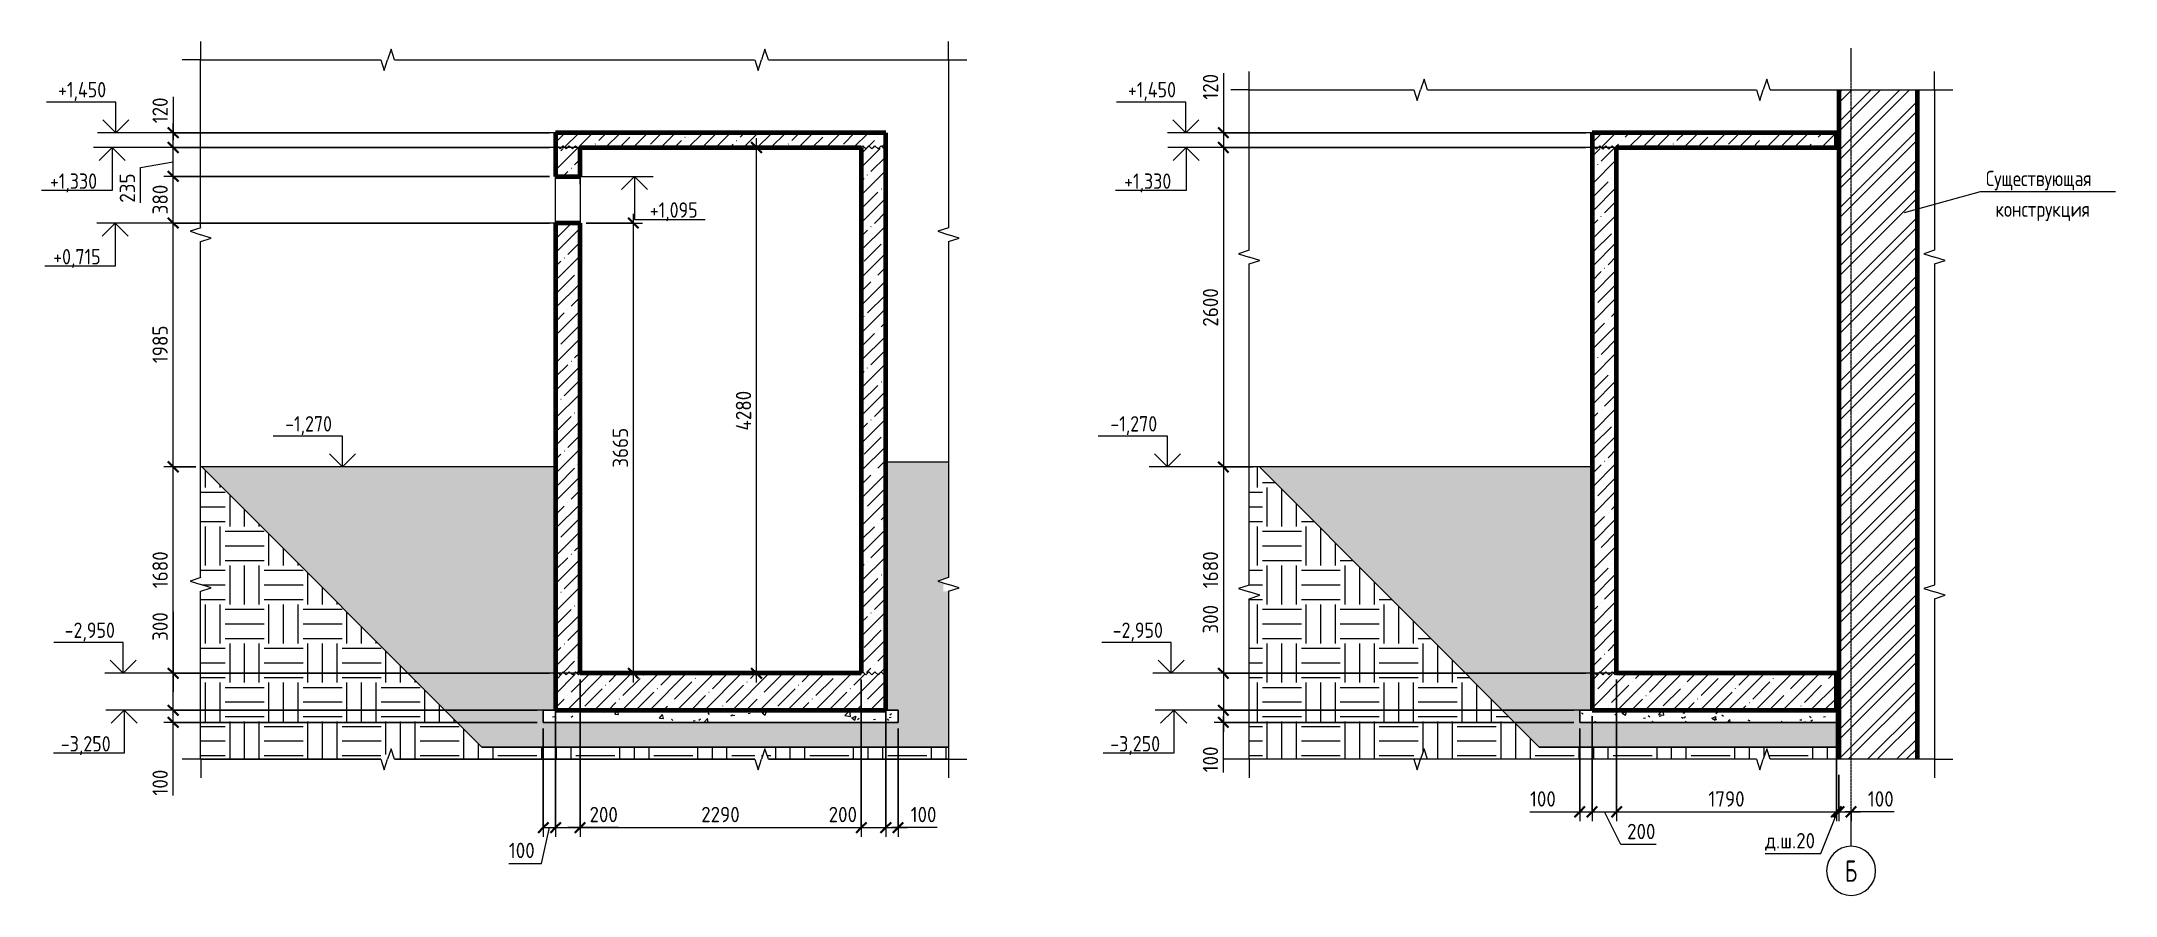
# Model space of a CAD drawing. Header units: millimetres. Extents: x 67134 to 121662, y -4758 to 13821.
# Drawn here: x 77617 to 94512, y -4758 to 2193 of the extents above; entities that cross this region are included whole.
import ezdxf

# ---------------------------------------------------------------- set-up
doc = ezdxf.new("R2010")
doc.units = ezdxf.units.MM
doc.linetypes.add('02 Штрихпунктирная _20 мм_', pattern=[25, 20, -2.5, 0, -2.5])
for name, color, linetype, lineweight in [('AA_Dim', 7, 'Continuous', 9), ('AA_Dim-50', 7, 'Continuous', 9), ('AA_Linii', 7, 'Continuous', 9), ('AA_Oformlenie', 7, 'Continuous', 9), ('AA_Vinoska', 7, 'Continuous', 9), ('AA_Visotnaya otmetka', 7, 'Continuous', 9), ('AF_Okno', 7, 'Continuous', 20), ('AF_Perekritie', 7, 'Continuous', 60), ('AF_Perekritie_Опалубка', 253, 'Continuous', 20), ('AF_Pokritie', 7, 'Continuous', 9), ('AF_Stena', 7, 'Continuous', 20), ('AF_Stena_Опалубка', 253, 'Continuous', 20), ('KR_Fundament', 7, 'Continuous', 20), ('Оси', 7, 'Continuous', 9)]:
    doc.layers.add(name, color=color, linetype=linetype, lineweight=lineweight)
doc.styles.add('GOST Common', font='GOST Common.ttf', dxfattribs={"width": 0.85, "height": 125})
doc.styles.add('ISOCPEUR', font='isocpeur.ttf', dxfattribs={"width": 0.9, "height": 125})
doc.styles.add('ISOCPEUR_1', font='isocpeur.ttf', dxfattribs={"width": 0.85, "height": 125})
doc.styles.add('ISOCPEUR_4', font='isocpeur.ttf', dxfattribs={"width": 0.7, "height": 175})
doc.dimstyles.new('00_Точн_3_знака__прозр_', dxfattribs={"dimscale": 304.8, "dimtxt": 124.497647, "dimasz": 0.278871, "dimexe": 0.246063, "dimexo": 0.164042, "dimgap": 0.016404, "dimtad": 1, "dimdec": 3, "dimrnd": 0.001, "dimdsep": 46, "dimtxsty": 'ISOCPEUR', "dimblk1": 'OBLIQUE', "dimblk2": 'OBLIQUE', "dimsah": 1, "dimcen": 0.09, "dimdle": 0.246063, "dimazin": 0, "dimtfac": 1, "dimtdec": 4, "dimtix": 1, "dimtmove": 0, "dimatfit": 3, "dimfxl": 1, "dimtvp": 1, "dimtolj": 1, "dimtzin": 0, "dimlwd": 18, "dimlwe": 18, "dimarcsym": 2})
doc.dimstyles.new('00_Точн_3_знака__прозр__1', dxfattribs={"dimscale": 304.8, "dimtxt": 124.497647, "dimasz": 0.278871, "dimexe": 0.246063, "dimexo": 0.164042, "dimgap": 0.016404, "dimtad": 1, "dimdec": 3, "dimrnd": 0.001, "dimdsep": 46, "dimtxsty": 'ISOCPEUR', "dimblk1": 'OBLIQUE', "dimblk2": 'OBLIQUE', "dimsah": 1, "dimcen": 0.09, "dimdle": 0.246063, "dimazin": 0, "dimtfac": 1, "dimtdec": 4, "dimtix": 1, "dimtmove": 1, "dimatfit": 3, "dimfxl": 1, "dimtvp": 1, "dimtolj": 1, "dimtzin": 0, "dimlwd": 18, "dimlwe": 18, "dimarcsym": 2})
pattern_1 = [(45, (82605.3, 825), (-112.253, 112.253), []), (45, (82717.55, 825), (-112.253, 112.253), [198.438, -39.688, 1.676, -38.011])]
pattern_2 = [(45, (92959.3, 825), (-112.253, 112.253), []), (45, (93071.55, 825), (-112.253, 112.253), [198.437, -39.687, 1.676, -38.011])]

msp = doc.modelspace()

# ---------------------------------------------------------------- texts
at = {"layer": 'AA_Vinoska', "char_height": 125, "attachment_point": 1, "style": 'GOST Common'}
for s, insert, width in [('Существующая', (93456.0431, 1140.9094), 1219.767531), ('конструкция', (93533.3931, 890.9094), 1032.373078)]:
    msp.add_mtext(s, dxfattribs=dict(at, insert=insert, width=width))
at = {"layer": 'AA_Visotnaya otmetka', "char_height": 125, "attachment_point": 1, "line_spacing_factor": 1.149209, "style": 'ISOCPEUR_1'}
for s, insert, width in [('+1,450', (77751.9729, 1863.307), 470.570168), ('+1,450', (86466.892, 1863.307), 470.570168), ('+1,330', (77685.8894, 1118.8884), 458.61918), ('+1,330', (86435.8922, 1118.8884), 458.61918), ('+1,095', (82572.127, 883.8884), 458.61918), ('+0,715', (77712.3733, 503.8884), 458.61918), ('-1,270', (79601.9918, -856.693), 458.61918), ('-1,270', (86323.6101, -856.693), 458.61918), ('-2,950', (77805.4946, -2536.693), 484.01503), ('-2,950', (86342.5314, -2536.693), 484.01503), ('-3,250', (77774.595, -3461.1116), 484.01503), ('-3,250', (86322.9969, -3461.1116), 484.01503)]:
    msp.add_mtext(s, dxfattribs=dict(at, insert=insert, width=width))
at = {"layer": 'Оси', "insert": (92307.8044, -4472.281), "char_height": 175, "width": 120.653969, "attachment_point": 1, "style": 'ISOCPEUR_4'}
msp.add_mtext('\\fISOCPEUR|b0|i0|c204|p34|;\\W.7;Б', dxfattribs=at)

# ---------------------------------------------------------------- blocks, each defined once
blk = doc.blocks.new('231_Отверстие прямоугольное в стене _Окно_Стена_ - Отверстие прямоугольное с обрамлением-4159290-1-1 Опалубка')
at = {"layer": 'AF_Okno', "lineweight": 9}
for p, q in [((-73455, 1019), (-73455, 1077)), ((-73455, 715), (-73455, 1019)), ((-73255, 1033), (-73255, 1095))]:
    blk.add_line(p, q, dxfattribs=at)
blk = doc.blocks.new('Последовательность узлов - 3мм масшт20 маскировка-904226-1-1 Опалубка')
at = {"layer": 'AA_Oformlenie'}
for p, q in [((-73455, -2950), (-73443, -2937)), ((-73418, -2962), (-73443, -2937)), ((-73405, -2950), (-73418, -2962)), ((-73405, -2950), (-73393, -2937)), ((-73368, -2962), (-73393, -2937)), ((-73355, -2950), (-73368, -2962)), ((-73355, -2950), (-73343, -2937)), ((-73318, -2962), (-73343, -2937)), ((-73305, -2950), (-73318, -2962)), ((-73305, -2950), (-73293, -2937)), ((-73268, -2962), (-73293, -2937)), ((-73255, -2950), (-73268, -2962))]:
    blk.add_line(p, q, dxfattribs=at)
blk = doc.blocks.new('011_Прямоугольник обрыва _ЭлУзла_ - 011_Прямоугольник обрыва _ЭлУзла_-4143297-1-1 Опалубка')
at = {"layer": 'AA_Oformlenie'}
for p, q in [((-76346, 676), (-76346, 2043)), ((-76346, 2043), (-74878, 2043)), ((-74767, 2043), (-71833, 2043)), ((-71721, 2043), (-70255, 2043)), ((-70255, 2043), (-70255, 676)), ((-76346, -2170), (-76346, 565)), ((-70255, 565), (-70255, -2170)), ((-76346, -3650), (-76346, -2282)), ((-70255, -2282), (-70255, -3650)), ((-74878, -3650), (-76346, -3650)), ((-71833, -3650), (-74767, -3650)), ((-70255, -3650), (-71721, -3650))]:
    blk.add_line(p, q, dxfattribs=at)
blk = doc.blocks.new('Последовательность узлов - 3мм масшт20 маскировка-904226-2-2 Опалубка')
at = {"layer": 'AA_Oformlenie'}
for p, q in [((-11620, 1330), (-11607.5, 1342.5)), ((-11607.5, 1342.5), (-11582.5, 1317.5)), ((-11570, 1330), (-11582.5, 1317.5)), ((-11570, 1330), (-11557.5, 1342.5)), ((-11557.5, 1342.5), (-11532.5, 1317.5)), ((-11520, 1330), (-11532.5, 1317.5)), ((-11520, 1330), (-11507.5, 1342.5)), ((-11507.5, 1342.5), (-11482.5, 1317.5)), ((-11470, 1330), (-11482.5, 1317.5)), ((-11470, 1330), (-11457.5, 1342.5)), ((-11457.5, 1342.5), (-11432.5, 1317.5)), ((-11420, 1330), (-11432.5, 1317.5))]:
    blk.add_line(p, q, dxfattribs=at)
blk = doc.blocks.new('011_Прямоугольник обрыва _ЭлУзла_ - 011_Прямоугольник обрыва _ЭлУзла_-4135470-2-2 Опалубка')
at = {"layer": 'AA_Oformlenie'}
for p, q in [((-14413, 494), (-14413, 1800)), ((-14413, 1800), (-13072, 1800)), ((-12961, 1800), (-10281, 1800)), ((-10169, 1800), (-8830, 1800)), ((-8830, 1800), (-8830, 494)), ((-14413, -2231), (-14413, 382)), ((-8830, 382), (-8830, -2231)), ((-14413, -3650), (-14413, -2343)), ((-8830, -2343), (-8830, -3650)), ((-13072, -3650), (-14413, -3650)), ((-10281, -3650), (-12961, -3650)), ((-8830, -3650), (-10169, -3650))]:
    blk.add_line(p, q, dxfattribs=at)
blk = doc.blocks.new('DIMBLOCK20-1-1 Опалубка')
at = {"layer": 'AA_Dim-50', "lineweight": 18}
for p, q in [((81804, -3000), (81804, -4281)), ((81804, -4206), (81804, -3000)), ((81704, -3400), (81704, -4281)), ((81704, -4206), (81704, -3400)), ((81689, -4498), (81754, -4206)), ((81704, -4206), (81804, -4206)), ((81424, -4498), (81689, -4498))]:
    blk.add_line(p, q, dxfattribs=at)
at = {"layer": 'AA_Dim-50', "lineweight": 30}
for p, q in [((81704, -4206), (81662, -4248)), ((81704, -4206), (81747, -4163)), ((81804, -4206), (81762, -4248)), ((81804, -4206), (81847, -4163))]:
    blk.add_line(p, q, dxfattribs=at)
at = {"layer": 'AA_Dim-50', "color": 0, "lineweight": 18, "insert": (81424, -4329), "char_height": 125, "width": 258.57, "attachment_point": 1, "line_spacing_factor": 1.149209, "style": 'ISOCPEUR'}
blk.add_mtext('100', dxfattribs=at)
blk = doc.blocks.new('_Oblique')
at = {"color": 0, "linetype": 'ByBlock', "lineweight": -2}
blk.add_line((-0.5, -0.5), (0.5, 0.5), dxfattribs=at)
blk = doc.blocks.new('DIMBLOCK21-1-1 Опалубка')
at = {"layer": 'AA_Dim-50', "lineweight": 18}
for p, q in [((81804, -3000), (81804, -4281)), ((81804, -4206), (81804, -3000)), ((82004, -3000), (82004, -4281)), ((82004, -4206), (82004, -3000)), ((81804, -4206), (82004, -4206)), ((82031, -4206), (81904, -4206)), ((82318, -4206), (82031, -4206))]:
    blk.add_line(p, q, dxfattribs=at)
at = {"layer": 'AA_Dim-50', "lineweight": 30}
for p, q in [((81804, -4206), (81762, -4248)), ((81804, -4206), (81847, -4163)), ((82004, -4206), (81962, -4248)), ((82004, -4206), (82047, -4163))]:
    blk.add_line(p, q, dxfattribs=at)
at = {"layer": 'AA_Dim-50', "color": 0, "lineweight": 18, "insert": (82081, -4037), "char_height": 125, "width": 284.43, "attachment_point": 1, "line_spacing_factor": 1.149209, "style": 'ISOCPEUR'}
blk.add_mtext('200', dxfattribs=at)
blk = doc.blocks.new('DIMBLOCK22-1-1 Опалубка')
at = {"layer": 'AA_Dim-50', "lineweight": 18}
for p, q in [((82004, -3000), (82004, -4281)), ((82004, -4206), (82004, -3000)), ((84294, -3000), (84294, -4281)), ((84294, -4206), (84294, -3000)), ((82004, -4206), (84294, -4206))]:
    blk.add_line(p, q, dxfattribs=at)
at = {"layer": 'AA_Dim-50', "lineweight": 30}
for p, q in [((82004, -4206), (81962, -4248)), ((82004, -4206), (82047, -4163)), ((84294, -4206), (84252, -4248)), ((84294, -4206), (84337, -4163))]:
    blk.add_line(p, q, dxfattribs=at)
at = {"layer": 'AA_Dim-50', "color": 0, "lineweight": 18, "insert": (82991, -4037), "char_height": 125, "width": 379.24, "attachment_point": 1, "line_spacing_factor": 1.149209, "style": 'ISOCPEUR'}
blk.add_mtext('2290', dxfattribs=at)
blk = doc.blocks.new('DIMBLOCK23-1-1 Опалубка')
at = {"layer": 'AA_Dim-50', "lineweight": 18}
for p, q in [((84294, -3000), (84294, -4281)), ((84294, -4206), (84294, -3000)), ((84494, -3000), (84494, -4281)), ((84494, -4206), (84494, -3000)), ((84029, -4206), (84316, -4206)), ((84294, -4206), (84494, -4206)), ((84316, -4206), (84394, -4206))]:
    blk.add_line(p, q, dxfattribs=at)
at = {"layer": 'AA_Dim-50', "lineweight": 30}
for p, q in [((84294, -4206), (84252, -4248)), ((84294, -4206), (84337, -4163)), ((84494, -4206), (84452, -4248)), ((84494, -4206), (84537, -4163))]:
    blk.add_line(p, q, dxfattribs=at)
at = {"layer": 'AA_Dim-50', "color": 0, "lineweight": 18, "insert": (84029, -4037), "char_height": 125, "width": 284.43, "attachment_point": 1, "line_spacing_factor": 1.149209, "style": 'ISOCPEUR'}
blk.add_mtext('200', dxfattribs=at)
blk = doc.blocks.new('DIMBLOCK24-1-1 Опалубка')
at = {"layer": 'AA_Dim-50', "lineweight": 18}
for p, q in [((84494, -3000), (84494, -4281)), ((84494, -4206), (84494, -3000)), ((84594, -3400), (84594, -4281)), ((84594, -4206), (84594, -3400)), ((84494, -4206), (84669, -4206)), ((84647, -4206), (84544, -4206)), ((84913, -4206), (84647, -4206))]:
    blk.add_line(p, q, dxfattribs=at)
at = {"layer": 'AA_Dim-50', "lineweight": 30}
for p, q in [((84494, -4206), (84452, -4248)), ((84494, -4206), (84537, -4163)), ((84594, -4206), (84552, -4248)), ((84594, -4206), (84637, -4163))]:
    blk.add_line(p, q, dxfattribs=at)
at = {"layer": 'AA_Dim-50', "color": 0, "lineweight": 18, "insert": (84697, -4037), "char_height": 125, "width": 258.57, "attachment_point": 1, "line_spacing_factor": 1.149209, "style": 'ISOCPEUR'}
blk.add_mtext('100', dxfattribs=at)
blk = doc.blocks.new('DIMBLOCK25-1-1 Опалубка')
at = {"layer": 'AA_Dim-50', "lineweight": 30}
for p, q in [((78689, -3250), (78647, -3208)), ((78689, -3350), (78647, -3308)), ((78689, -3250), (78732, -3292)), ((78689, -3350), (78732, -3392))]:
    blk.add_line(p, q, dxfattribs=at)
at = {"layer": 'AA_Dim-50', "lineweight": 18}
for p, q in [((81654, -3250), (78614, -3250)), ((81654, -3350), (78614, -3350)), ((78689, -3425), (78689, -3250)), ((78689, -3250), (81654, -3250)), ((78689, -3680), (78689, -3300)), ((78689, -3350), (81654, -3350)), ((78689, -3945), (78689, -3680))]:
    blk.add_line(p, q, dxfattribs=at)
at = {"layer": 'AA_Dim-50', "color": 0, "lineweight": 18, "insert": (78521, -3945), "char_height": 125, "width": 258.57, "attachment_point": 1, "rotation": 90, "line_spacing_factor": 1.149209, "style": 'ISOCPEUR'}
blk.add_mtext('100', dxfattribs=at)
blk = doc.blocks.new('DIMBLOCK26-1-1 Опалубка')
at = {"layer": 'AA_Dim-50', "lineweight": 18}
for p, q in [((78689, -2449), (78689, -2736)), ((78689, -2736), (78689, -3100)), ((81754, -2950), (78614, -2950)), ((78689, -3250), (78689, -2950)), ((78689, -2950), (81754, -2950)), ((81654, -3250), (78614, -3250)), ((78689, -3250), (81654, -3250))]:
    blk.add_line(p, q, dxfattribs=at)
at = {"layer": 'AA_Dim-50', "lineweight": 30}
for p, q in [((78689, -2950), (78647, -2908)), ((78689, -2950), (78732, -2992)), ((78689, -3250), (78647, -3208)), ((78689, -3250), (78732, -3292))]:
    blk.add_line(p, q, dxfattribs=at)
at = {"layer": 'AA_Dim-50', "color": 0, "lineweight": 18, "insert": (78521, -2686), "char_height": 125, "width": 284.43, "attachment_point": 1, "rotation": 90, "line_spacing_factor": 1.149209, "style": 'ISOCPEUR'}
blk.add_mtext('300', dxfattribs=at)
blk = doc.blocks.new('DIMBLOCK27-1-1 Опалубка')
at = {"layer": 'AA_Dim-50', "lineweight": 18}
for p, q in [((78874, -1270), (78614, -1270)), ((78689, -2950), (78689, -1270)), ((78689, -1270), (78874, -1270)), ((81754, -2950), (78614, -2950)), ((78689, -2950), (81754, -2950))]:
    blk.add_line(p, q, dxfattribs=at)
at = {"layer": 'AA_Dim-50', "lineweight": 30}
for p, q in [((78689, -1270), (78647, -1227)), ((78689, -1270), (78732, -1312)), ((78689, -2950), (78647, -2908)), ((78689, -2950), (78732, -2992))]:
    blk.add_line(p, q, dxfattribs=at)
at = {"layer": 'AA_Dim-50', "color": 0, "lineweight": 18, "insert": (78521, -2257), "char_height": 125, "width": 353.38, "attachment_point": 1, "rotation": 90, "line_spacing_factor": 1.149209, "style": 'ISOCPEUR'}
blk.add_mtext('1680', dxfattribs=at)
blk = doc.blocks.new('DIMBLOCK28-1-1 Опалубка')
at = {"layer": 'AA_Dim-50', "lineweight": 18}
for p, q in [((81754, 715), (78614, 715)), ((78689, -1270), (78689, 715)), ((78689, 715), (81754, 715)), ((78874, -1270), (78614, -1270)), ((78689, -1270), (78874, -1270))]:
    blk.add_line(p, q, dxfattribs=at)
at = {"layer": 'AA_Dim-50', "lineweight": 30}
for p, q in [((78689, 715), (78647, 758)), ((78689, 715), (78732, 673)), ((78689, -1270), (78647, -1227)), ((78689, -1270), (78732, -1312))]:
    blk.add_line(p, q, dxfattribs=at)
at = {"layer": 'AA_Dim-50', "color": 0, "lineweight": 18, "insert": (78521, -425), "char_height": 125, "width": 353.38, "attachment_point": 1, "rotation": 90, "line_spacing_factor": 1.149209, "style": 'ISOCPEUR'}
blk.add_mtext('1985', dxfattribs=at)
blk = doc.blocks.new('DIMBLOCK29-1-1 Опалубка')
at = {"layer": 'AA_Dim-50', "lineweight": 18}
for p, q in [((81754, 1095), (78614, 1095)), ((78689, 715), (78689, 1095)), ((78689, 1095), (81754, 1095)), ((81754, 715), (78614, 715)), ((78689, 715), (81754, 715))]:
    blk.add_line(p, q, dxfattribs=at)
at = {"layer": 'AA_Dim-50', "lineweight": 30}
for p, q in [((78689, 1095), (78647, 1138)), ((78689, 1095), (78732, 1053)), ((78689, 715), (78647, 758)), ((78689, 715), (78732, 673))]:
    blk.add_line(p, q, dxfattribs=at)
at = {"layer": 'AA_Dim-50', "color": 0, "lineweight": 18, "insert": (78521, 786), "char_height": 125, "width": 284.43, "attachment_point": 1, "rotation": 90, "line_spacing_factor": 1.149209, "style": 'ISOCPEUR'}
blk.add_mtext('380', dxfattribs=at)
blk = doc.blocks.new('DIMBLOCK30-1-1 Опалубка')
at = {"layer": 'AA_Dim-50', "lineweight": 30}
for p, q in [((78689, 1330), (78647, 1373)), ((78689, 1330), (78732, 1288)), ((78689, 1095), (78647, 1138)), ((78689, 1095), (78732, 1053))]:
    blk.add_line(p, q, dxfattribs=at)
at = {"layer": 'AA_Dim-50', "lineweight": 18}
for p, q in [((78423, 1168), (78689, 1213)), ((81754, 1330), (78614, 1330)), ((78689, 1095), (78689, 1330)), ((78689, 1330), (81754, 1330)), ((78423, 881), (78423, 1168)), ((81754, 1095), (78614, 1095)), ((78689, 1095), (81754, 1095))]:
    blk.add_line(p, q, dxfattribs=at)
at = {"layer": 'AA_Dim-50', "color": 0, "lineweight": 18, "insert": (78254, 881), "char_height": 125, "width": 284.43, "attachment_point": 1, "rotation": 90, "line_spacing_factor": 1.149209, "style": 'ISOCPEUR'}
blk.add_mtext('235', dxfattribs=at)
blk = doc.blocks.new('DIMBLOCK31-1-1 Опалубка')
at = {"layer": 'AA_Dim-50', "lineweight": 18}
for p, q in [((78689, 1742), (78689, 1477)), ((78689, 1330), (78689, 1525)), ((81754, 1450), (78614, 1450)), ((78689, 1477), (78689, 1390)), ((78689, 1450), (81754, 1450)), ((81754, 1330), (78614, 1330)), ((78689, 1330), (81754, 1330))]:
    blk.add_line(p, q, dxfattribs=at)
at = {"layer": 'AA_Dim-50', "lineweight": 30}
for p, q in [((78689, 1450), (78647, 1493)), ((78689, 1330), (78647, 1373)), ((78689, 1450), (78732, 1408)), ((78689, 1330), (78732, 1288))]:
    blk.add_line(p, q, dxfattribs=at)
at = {"layer": 'AA_Dim-50', "color": 0, "lineweight": 18, "insert": (78521, 1527), "char_height": 125, "width": 258.57, "attachment_point": 1, "rotation": 90, "line_spacing_factor": 1.149209, "style": 'ISOCPEUR'}
blk.add_mtext('120', dxfattribs=at)
blk = doc.blocks.new('Высотные отметки - Стрелка вниз высокая-400290-1-1 Опалубка')
at = {"layer": 'AA_Vinoska'}
for p, q in [((-76891, 715), (-77191, 715)), ((-77041, 715), (-77147, 609)), ((-77041, 715), (-77041, 365)), ((-77041, 715), (-76935, 609)), ((-77041, 365), (-77616, 365))]:
    blk.add_line(p, q, dxfattribs=at)
blk = doc.blocks.new('Высотные отметки - Стрелка вверх-400292-1-1 Опалубка')
at = {"layer": 'AA_Vinoska'}
for p, q in [((-77036, 1700), (-77601, 1700)), ((-77036, 1450), (-77036, 1700)), ((-77036, 1450), (-77142, 1556)), ((-77036, 1450), (-76930, 1556)), ((-76886, 1450), (-77186, 1450))]:
    blk.add_line(p, q, dxfattribs=at)
blk = doc.blocks.new('DIMBLOCK32-1-1 Опалубка')
at = {"layer": 'AA_Dim-50', "lineweight": 30}
for p, q in [((83441, 1330), (83399, 1373)), ((83441, 1330), (83484, 1288)), ((83441, -2950), (83399, -2908)), ((83441, -2950), (83484, -2992))]:
    blk.add_line(p, q, dxfattribs=at)
at = {"layer": 'AA_Dim-50', "lineweight": 18}
for p, q in [((83441, -3025), (83441, 1405)), ((83431, 1330), (83516, 1330)), ((83441, 1330), (83431, 1330)), ((83431, -2950), (83516, -2950)), ((83441, -2950), (83431, -2950))]:
    blk.add_line(p, q, dxfattribs=at)
at = {"layer": 'AA_Dim-50', "color": 0, "lineweight": 18, "insert": (83273, -974), "char_height": 125, "width": 393.6, "attachment_point": 1, "rotation": 90, "line_spacing_factor": 1.149209, "style": 'ISOCPEUR'}
blk.add_mtext('4280', dxfattribs=at)
blk = doc.blocks.new('DIMBLOCK33-1-1 Опалубка')
at = {"layer": 'AA_Dim-50', "lineweight": 18}
for p, q in [((82054, 715), (82514, 715)), ((82439, 715), (82054, 715)), ((82439, -3025), (82439, 790)), ((82429, -2950), (82514, -2950)), ((82439, -2950), (82429, -2950))]:
    blk.add_line(p, q, dxfattribs=at)
at = {"layer": 'AA_Dim-50', "lineweight": 30}
for p, q in [((82439, 715), (82396, 758)), ((82439, 715), (82481, 673)), ((82439, -2950), (82396, -2908)), ((82439, -2950), (82481, -2992))]:
    blk.add_line(p, q, dxfattribs=at)
at = {"layer": 'AA_Dim-50', "color": 0, "lineweight": 18, "insert": (82270, -1276), "char_height": 125, "width": 379.24, "attachment_point": 1, "rotation": 90, "line_spacing_factor": 1.149209, "style": 'ISOCPEUR'}
blk.add_mtext('3665', dxfattribs=at)
blk = doc.blocks.new('DIMBLOCK34-2-2 Опалубка')
at = {"layer": 'AA_Dim-50', "lineweight": 18}
for p, q in [((87245, 1935), (87245, 1669)), ((87245, 1669), (87245, 1390)), ((87245, 1525), (87245, 1330)), ((90198, 1450), (87170, 1450)), ((87245, 1450), (90198, 1450)), ((90198, 1330), (87170, 1330)), ((87245, 1330), (90198, 1330))]:
    blk.add_line(p, q, dxfattribs=at)
at = {"layer": 'AA_Dim-50', "lineweight": 30}
for p, q in [((87245, 1450), (87202, 1493)), ((87245, 1330), (87202, 1373)), ((87245, 1450), (87287, 1408)), ((87245, 1330), (87287, 1288))]:
    blk.add_line(p, q, dxfattribs=at)
at = {"layer": 'AA_Dim-50', "color": 0, "lineweight": 18, "insert": (87077, 1719), "char_height": 125, "width": 258.57, "attachment_point": 1, "rotation": 90, "line_spacing_factor": 1.149209, "style": 'ISOCPEUR'}
blk.add_mtext('120', dxfattribs=at)
blk = doc.blocks.new('DIMBLOCK35-2-2 Опалубка')
at = {"layer": 'AA_Dim-50', "lineweight": 30}
for p, q in [((87245, 1330), (87202, 1373)), ((87245, 1330), (87287, 1288)), ((87245, -1270), (87202, -1228)), ((87245, -1270), (87287, -1313))]:
    blk.add_line(p, q, dxfattribs=at)
at = {"layer": 'AA_Dim-50', "lineweight": 18}
for p, q in [((90198, 1330), (87170, 1330)), ((87245, 1330), (87245, -1270)), ((87245, 1330), (90198, 1330)), ((87488, -1270), (87170, -1270)), ((87245, -1270), (87488, -1270))]:
    blk.add_line(p, q, dxfattribs=at)
at = {"layer": 'AA_Dim-50', "color": 0, "lineweight": 18, "insert": (87077, -128), "char_height": 125, "width": 379.24, "attachment_point": 1, "rotation": 90, "line_spacing_factor": 1.149209, "style": 'ISOCPEUR'}
blk.add_mtext('2600', dxfattribs=at)
blk = doc.blocks.new('DIMBLOCK36-2-2 Опалубка')
at = {"layer": 'AA_Dim-50', "lineweight": 18}
for p, q in [((87488, -1270), (87170, -1270)), ((87245, -1270), (87245, -2950)), ((87245, -1270), (87488, -1270)), ((90198, -2950), (87170, -2950)), ((87245, -2950), (90198, -2950))]:
    blk.add_line(p, q, dxfattribs=at)
at = {"layer": 'AA_Dim-50', "lineweight": 30}
for p, q in [((87245, -1270), (87202, -1228)), ((87245, -1270), (87287, -1313)), ((87245, -2950), (87202, -2908)), ((87245, -2950), (87287, -2992))]:
    blk.add_line(p, q, dxfattribs=at)
at = {"layer": 'AA_Dim-50', "color": 0, "lineweight": 18, "insert": (87077, -2257), "char_height": 125, "width": 353.38, "attachment_point": 1, "rotation": 90, "line_spacing_factor": 1.149209, "style": 'ISOCPEUR'}
blk.add_mtext('1680', dxfattribs=at)
blk = doc.blocks.new('DIMBLOCK37-2-2 Опалубка')
at = {"layer": 'AA_Dim-50', "lineweight": 18}
for p, q in [((87245, -2390), (87245, -2677)), ((87245, -2677), (87245, -3100)), ((90198, -2950), (87170, -2950)), ((87245, -2950), (87245, -3250)), ((87245, -2950), (90198, -2950)), ((90098, -3250), (87170, -3250)), ((87245, -3250), (90098, -3250))]:
    blk.add_line(p, q, dxfattribs=at)
at = {"layer": 'AA_Dim-50', "lineweight": 30}
for p, q in [((87245, -2950), (87202, -2908)), ((87245, -2950), (87287, -2992)), ((87245, -3250), (87202, -3208)), ((87245, -3250), (87287, -3292))]:
    blk.add_line(p, q, dxfattribs=at)
at = {"layer": 'AA_Dim-50', "color": 0, "lineweight": 18, "insert": (87077, -2627), "char_height": 125, "width": 284.43, "attachment_point": 1, "rotation": 90, "line_spacing_factor": 1.149209, "style": 'ISOCPEUR'}
blk.add_mtext('300', dxfattribs=at)
blk = doc.blocks.new('DIMBLOCK38-2-2 Опалубка')
at = {"layer": 'AA_Dim-50', "lineweight": 30}
for p, q in [((87245, -3250), (87202, -3208)), ((87245, -3350), (87202, -3308)), ((87245, -3250), (87287, -3292)), ((87245, -3350), (87287, -3392))]:
    blk.add_line(p, q, dxfattribs=at)
at = {"layer": 'AA_Dim-50', "lineweight": 18}
for p, q in [((90098, -3250), (87170, -3250)), ((90098, -3350), (87170, -3350)), ((87245, -3250), (87245, -3425)), ((87245, -3250), (90098, -3250)), ((87245, -3490), (87245, -3300)), ((87245, -3350), (90098, -3350)), ((87245, -3756), (87245, -3490))]:
    blk.add_line(p, q, dxfattribs=at)
at = {"layer": 'AA_Dim-50', "color": 0, "lineweight": 18, "insert": (87077, -3756), "char_height": 125, "width": 258.57, "attachment_point": 1, "rotation": 90, "line_spacing_factor": 1.149209, "style": 'ISOCPEUR'}
blk.add_mtext('100', dxfattribs=at)
blk = doc.blocks.new('Высотные отметки - Стрелка вверх-400292-2-2 Опалубка')
at = {"layer": 'AA_Vinoska'}
for p, q in [((-15048, -2700), (-15613, -2700)), ((-15048, -2950), (-15048, -2700)), ((-15048, -2950), (-15154, -2844)), ((-15048, -2950), (-14942, -2844)), ((-14898, -2950), (-15198, -2950))]:
    blk.add_line(p, q, dxfattribs=at)
blk = doc.blocks.new('Высотные отметки - Стрелка вниз высокая-400290-2-2 Опалубка')
at = {"layer": 'AA_Vinoska'}
for p, q in [((-14878, -3250), (-15178, -3250)), ((-15028, -3250), (-15134, -3356)), ((-15028, -3250), (-15028, -3600)), ((-15028, -3250), (-14922, -3356)), ((-15028, -3600), (-15603, -3600))]:
    blk.add_line(p, q, dxfattribs=at)
blk = doc.blocks.new('DIMBLOCK39-2-2 Опалубка')
at = {"layer": 'AA_Dim-50', "lineweight": 18}
for p, q in [((90248, -3300), (90248, -4153)), ((90248, -4078), (90248, -3300)), ((90148, -3400), (90148, -4153)), ((90148, -4078), (90148, -3400)), ((89742, -4078), (90007, -4078)), ((90007, -4078), (90198, -4078)), ((90073, -4078), (90248, -4078))]:
    blk.add_line(p, q, dxfattribs=at)
at = {"layer": 'AA_Dim-50', "lineweight": 30}
for p, q in [((90148, -4078), (90190, -4035)), ((90248, -4078), (90290, -4035)), ((90148, -4078), (90105, -4120)), ((90248, -4078), (90205, -4120))]:
    blk.add_line(p, q, dxfattribs=at)
at = {"layer": 'AA_Dim-50', "color": 0, "lineweight": 18, "insert": (89742, -3910), "char_height": 125, "width": 258.57, "attachment_point": 1, "line_spacing_factor": 1.149209, "style": 'ISOCPEUR'}
blk.add_mtext('100', dxfattribs=at)
blk = doc.blocks.new('DIMBLOCK40-2-2 Опалубка')
at = {"layer": 'AA_Dim-50', "lineweight": 18}
for p, q in [((90448, -3000), (90448, -4153)), ((90448, -4078), (90448, -3000)), ((90248, -3300), (90248, -4153)), ((90248, -4078), (90248, -3300)), ((90248, -4078), (90448, -4078)), ((90483, -4343), (90348, -4078)), ((90770, -4343), (90483, -4343))]:
    blk.add_line(p, q, dxfattribs=at)
at = {"layer": 'AA_Dim-50', "lineweight": 30}
for p, q in [((90248, -4078), (90290, -4035)), ((90448, -4078), (90490, -4035)), ((90248, -4078), (90205, -4120)), ((90448, -4078), (90405, -4120))]:
    blk.add_line(p, q, dxfattribs=at)
at = {"layer": 'AA_Dim-50', "color": 0, "lineweight": 18, "insert": (90533, -4175), "char_height": 125, "width": 284.43, "attachment_point": 1, "line_spacing_factor": 1.149209, "style": 'ISOCPEUR'}
blk.add_mtext('200', dxfattribs=at)
blk = doc.blocks.new('DIMBLOCK41-2-2 Опалубка')
at = {"layer": 'AA_Dim-50', "lineweight": 18}
for p, q in [((90448, -3000), (90448, -4153)), ((90448, -4078), (90448, -3000)), ((92238, -3300), (92238, -4153)), ((92238, -4078), (92238, -3300)), ((90448, -4078), (92238, -4078))]:
    blk.add_line(p, q, dxfattribs=at)
at = {"layer": 'AA_Dim-50', "lineweight": 30}
for p, q in [((90448, -4078), (90490, -4035)), ((92238, -4078), (92280, -4035)), ((90448, -4078), (90405, -4120)), ((92238, -4078), (92195, -4120))]:
    blk.add_line(p, q, dxfattribs=at)
at = {"layer": 'AA_Dim-50', "color": 0, "lineweight": 18, "insert": (91195, -3910), "char_height": 125, "width": 353.38, "attachment_point": 1, "line_spacing_factor": 1.149209, "style": 'ISOCPEUR'}
blk.add_mtext('1790', dxfattribs=at)
blk = doc.blocks.new('DIMBLOCK42-2-2 Опалубка')
at = {"layer": 'AA_Dim-50', "lineweight": 18}
for p, q in [((92238, -3300), (92238, -4153)), ((92238, -4078), (92238, -3300)), ((92258, -3775), (92258, -4153)), ((92258, -4078), (92258, -3775)), ((92111, -4418), (92248, -4078)), ((92238, -4078), (92258, -4078)), ((91657, -4418), (92111, -4418))]:
    blk.add_line(p, q, dxfattribs=at)
at = {"layer": 'AA_Dim-50', "lineweight": 30}
for p, q in [((92238, -4078), (92280, -4035)), ((92258, -4078), (92300, -4035)), ((92238, -4078), (92195, -4120)), ((92258, -4078), (92215, -4120))]:
    blk.add_line(p, q, dxfattribs=at)
at = {"layer": 'AA_Dim-50', "color": 0, "lineweight": 18, "insert": (91657, -4250), "char_height": 125, "width": 485.54, "attachment_point": 1, "line_spacing_factor": 1.149209, "style": 'ISOCPEUR'}
blk.add_mtext('д.ш.20', dxfattribs=at)
blk = doc.blocks.new('DIMBLOCK43-2-2 Опалубка')
at = {"layer": 'AA_Dim-50', "lineweight": 18}
for p, q in [((92258, -3775), (92258, -4153)), ((92258, -4078), (92258, -3775)), ((92258, -4078), (92433, -4078)), ((92444, -4078), (92308, -4078)), ((92358, -4068), (92358, -4153)), ((92358, -4078), (92358, -4068)), ((92709, -4078), (92444, -4078))]:
    blk.add_line(p, q, dxfattribs=at)
at = {"layer": 'AA_Dim-50', "lineweight": 30}
for p, q in [((92258, -4078), (92300, -4035)), ((92358, -4078), (92400, -4035)), ((92258, -4078), (92215, -4120)), ((92358, -4078), (92315, -4120))]:
    blk.add_line(p, q, dxfattribs=at)
at = {"layer": 'AA_Dim-50', "color": 0, "lineweight": 18, "insert": (92494, -3910), "char_height": 125, "width": 258.57, "attachment_point": 1, "line_spacing_factor": 1.149209, "style": 'ISOCPEUR'}
blk.add_mtext('100', dxfattribs=at)
blk = doc.blocks.new('010_Текст с выноской - Текст 2 строки-4027658-2-2 Опалубка')
at = {"layer": 'AA_Vinoska'}
blk.add_line((-8456, 972), (-7356, 972), dxfattribs=at)
blk = doc.blocks.new('Ось сетки - d_4мм-2765513-2-2 Опалубка')
at = {"layer": 'Оси'}
for start, end in [(0, 180), (0, 180), (180, 360), (180, 360)]:
    blk.add_arc((-9510, -4558), 200, start, end, dxfattribs=at)

# ---------------------------------------------------------------- dimensions: what is measured, and where the dimension line sits
at = {"layer": 'AA_Dim', "lineweight": 18}
for base, p1, p2, override, picture, middle in [((87244.9677, 1330), (90247.5697, 1450), (90247.5697, 1330), {"dimpost": '<>', "dimfxl": 120}, 'DIMBLOCK34-2-2 Опалубка', (87159.9941, 1848.4362)), ((78689.1092, 1450), (81804.3104, 1330), (81804.3104, 1450), {"dimpost": '<>', "dimfxl": 120}, 'DIMBLOCK31-1-1 Опалубка', (78604.1356, 1656.1396)), ((78689.1092, 1330), (81804.3104, 1095), (81804.3104, 1330), {"dimpost": '<>', "dimfxl": 235}, 'DIMBLOCK30-1-1 Опалубка', (78337.5509, 1023.0563)), ((87244.9677, -3250), (90247.5697, -2950), (90147.5697, -3250), {"dimpost": '<>', "dimfxl": 316.227766}, 'DIMBLOCK37-2-2 Опалубка', (87159.9941, -2484.4517)), ((78689.1092, -2950), (81704.3104, -3250), (81804.3104, -2950), {"dimpost": '<>', "dimfxl": 316.227766}, 'DIMBLOCK26-1-1 Опалубка', (78604.1356, -2544.0726)), ((78689.1092, -3250), (81704.3104, -3350), (81704.3104, -3250), {"dimpost": '<>', "dimfxl": 100}, 'DIMBLOCK25-1-1 Опалубка', (78604.1356, -3816.0451)), ((87244.9677, -3350), (90147.5697, -3250), (90147.5697, -3350), {"dimpost": '<>', "dimfxl": 100}, 'DIMBLOCK38-2-2 Опалубка', (87159.9941, -3626.5122))]:
    dim = msp.add_linear_dim(base=base, p1=p1, p2=p2, angle=90, dimstyle='00_Точн_3_знака__прозр__1', override=override, dxfattribs=at)
    dim.commit()
    dim.dimension.update_dxf_attribs({"geometry": picture, "text_midpoint": middle, "dimtype": 160, "text_rotation": 90})
for base, p1, p2, override, picture, middle in [((83441.238, 1330), (83381.1339, -2950), (83381.1339, 1330), {"dimpost": '<>', "dimfxl": 4280}, 'DIMBLOCK32-1-1 Опалубка', (83373.738, -810)), ((87244.9677, -1270), (90247.5697, 1330), (87537.5697, -1270), {"dimpost": '<>', "dimfxl": 3755.542571}, 'DIMBLOCK35-2-2 Опалубка', (87177.4677, 30)), ((78689.1092, 1095), (81804.3104, 715), (81804.3104, 1095), {"dimpost": '<>', "dimfxl": 380}, 'DIMBLOCK29-1-1 Опалубка', (78621.6092, 905)), ((78689.1092, 715), (78924.3104, -1270), (81804.3104, 715), {"dimpost": '<>', "dimfxl": 3497.802882}, 'DIMBLOCK28-1-1 Опалубка', (78621.6092, -277.5)), ((82438.6468, 715), (82378.5427, -2950), (82004.3104, 715), {"dimpost": '<>', "dimfxl": 3684.056845}, 'DIMBLOCK33-1-1 Опалубка', (82371.1468, -1117.5)), ((78689.1092, -1270), (81804.3104, -2950), (78924.3104, -1270), {"dimpost": '<>', "dimfxl": 3334.186557}, 'DIMBLOCK27-1-1 Опалубка', (78621.6092, -2110)), ((87244.9677, -2950), (87537.5697, -1270), (90247.5697, -2950), {"dimpost": '<>', "dimfxl": 3188.494943}, 'DIMBLOCK36-2-2 Опалубка', (87177.4677, -2110))]:
    dim = msp.add_linear_dim(base=base, p1=p1, p2=p2, angle=90, dimstyle='00_Точн_3_знака__прозр_', override=override, dxfattribs=at)
    dim.commit()
    dim.dimension.update_dxf_attribs({"geometry": picture, "text_midpoint": middle})
for base, p1, p2, override, picture, middle in [((81804.3104, -4205.5888), (81704.3104, -3350), (81804.3104, -2950), {"dimpost": '<>', "dimfxl": 412.310563}, 'DIMBLOCK20-1-1 Опалубка', (81553.2445, -4412.6641)), ((82004.3104, -4205.5888), (81804.3104, -2950), (82004.3104, -2950), {"dimpost": '<>', "dimfxl": 200}, 'DIMBLOCK21-1-1 Опалубка', (82223.6871, -4120.6152)), ((84494.3104, -4205.5888), (84294.3104, -2950), (84494.3104, -2950), {"dimpost": '<>', "dimfxl": 200}, 'DIMBLOCK23-1-1 Опалубка', (84171.5681, -4120.6152)), ((84594.3104, -4205.5888), (84494.3104, -2950), (84594.3104, -3350), {"dimpost": '<>', "dimfxl": 412.310563}, 'DIMBLOCK24-1-1 Опалубка', (84826.4001, -4120.6152)), ((90447.5697, -4077.8477), (90247.5697, -3250), (90447.5697, -2950), {"dimpost": '<>', "dimfxl": 360.555128}, 'DIMBLOCK40-2-2 Опалубка', (90675.6204, -4258.4476)), ((90247.5697, -4077.8477), (90147.5697, -3350), (90247.5697, -3250), {"dimpost": '<>', "dimfxl": 141.421356}, 'DIMBLOCK39-2-2 Опалубка', (89871.0575, -3992.874)), ((92257.5697, -4077.8477), (92237.5697, -3250), (92257.5697, -3725.1301), {"dimpost": 'д.ш.<>', "dimfxl": 475.550802}, 'DIMBLOCK42-2-2 Опалубка', (91899.6274, -4332.9833)), ((92357.5697, -4077.8477), (92257.5697, -3725.1301), (92357.5697, -4017.7436), {"dimpost": '<>', "dimfxl": 309.22917}, 'DIMBLOCK43-2-2 Опалубка', (92623.2586, -3992.874))]:
    dim = msp.add_linear_dim(base=base, p1=p1, p2=p2, dimstyle='00_Точн_3_знака__прозр__1', override=override, dxfattribs=at)
    dim.commit()
    dim.dimension.update_dxf_attribs({"geometry": picture, "text_midpoint": middle, "dimtype": 160})
for base, p1, p2, override, picture, middle in [((84294.3104, -4205.5888), (82004.3104, -2950), (84294.3104, -2950), {"dimpost": '<>', "dimfxl": 2290}, 'DIMBLOCK22-1-1 Опалубка', (83149.3104, -4138.0888)), ((92237.5697, -4077.8477), (90447.5697, -2950), (92237.5697, -3250), {"dimpost": '<>', "dimfxl": 1814.965564}, 'DIMBLOCK41-2-2 Опалубка', (91342.5697, -4010.3477))]:
    dim = msp.add_linear_dim(base=base, p1=p1, p2=p2, dimstyle='00_Точн_3_знака__прозр_', override=override, dxfattribs=at)
    dim.commit()
    dim.dimension.update_dxf_attribs({"geometry": picture, "text_midpoint": middle})

# ---------------------------------------------------------------- hatches: boundary and pattern name
at = {"layer": 'AA_Oformlenie'}
h = msp.add_hatch(dxfattribs=at)
h.set_pattern_fill('FP_6', color=250, style=0, pattern_type=2)
h.set_pattern_definition([(0, (82605.3, 825), (317.5, 317.5), [317.5, -317.5]), (0, (82605.3, 944.06), (317.5, 317.5), [317.5, -317.5]), (0, (82605.3, 1063.12), (317.5, 317.5), [317.5, -317.5]), (90, (82644.98, 1102.8), (-317.5, 317.5), [317.5, -317.5]), (90, (82764.05, 1102.8), (-317.5, 317.5), [317.5, -317.5]), (90, (82883.1, 1102.8), (-317.5, 317.5), [317.5, -317.5])])
h.paths.add_polyline_path([(83537.9755, -3650), (85004.3104, -3650), (85004.3104, -3550), (81204.3104, -3550), (78924.3104, -1270), (78913.7359, -1270), (78913.7359, -2170.459), (78952.9886, -2170.459), (78952.9886, -2226.7677), (78913.7359, -2226.7677), (79000.3385, -2254.2677), (78913.7359, -2281.7677), (78913.7359, -3650), (80381.3795, -3650), (80381.3795, -3609.8446), (80436.3795, -3609.8446), (80436.3795, -3650), (80464.5339, -3563.3499), (80492.6882, -3650), (83426.6668, -3650), (83426.6668, -3609.8446), (83481.6668, -3609.8446), (83481.6668, -3650), (83509.8211, -3563.3499), (83524.9282, -3609.8446)])
h = msp.add_hatch(dxfattribs=at)
h.set_pattern_fill('FP_5', color=250, style=0, pattern_type=2)
h.set_pattern_definition([(0, (82605.297, 825), (203.2, 50.8), [16.764, -135.636, 16.764, -135.636, -812.8]), (0, (82605.297, 825), (203.2, 50.8), [-304.8, 16.764, -288.036, 16.764, -135.636, -355.6]), (0, (82605.297, 825), (203.2, 50.8), [-762, 16.764, -84.836, 16.764, -237.236]), (120, (82681.497, 850.4), (-145.5941, 150.57636), [16.764, -135.636, 16.764, -135.636, -812.8]), (120, (82681.497, 850.4), (-145.5941, 150.57636), [-304.8, 16.764, -288.036, 16.764, -135.636, -355.6]), (120, (82681.497, 850.4), (-145.5941, 150.57636), [-762, 16.764, -84.836, 16.764, -237.236]), (240, (82706.897, 952), (-57.6059, -201.37636), [16.764, -135.636, 16.764, -135.636, -812.8]), (240, (82706.897, 952), (-57.6059, -201.37636), [-304.8, 16.764, -288.036, 16.764, -135.636, -355.6]), (240, (82706.897, 952), (-57.6059, -201.37636), [-762, 16.764, -84.836, 16.764, -237.236])])
h.paths.add_polyline_path([(85004.3104, -3550), (85004.3104, -2281.7677), (84964.155, -2281.7677), (84964.155, -2226.7677), (85004.3104, -2226.7677), (84917.6603, -2198.6134), (85004.3104, -2170.459), (85004.3104, -1230), (84494.3104, -1230), (84494.3104, -3250), (84594.3104, -3250), (84594.3104, -3350), (81704.3104, -3350), (81704.3104, -3250), (81804.3104, -3250), (81804.3104, -1270), (78924.3104, -1270), (81204.3104, -3550), (82006.5072, -3550)])
h = msp.add_hatch(dxfattribs=at)
h.set_pattern_fill('FP_11', color=250, style=0, pattern_type=2)
h.set_pattern_definition([(0, (92959.3, 825), (317.5, 317.5), [317.5, -317.5]), (0, (92959.3, 944.06), (317.5, 317.5), [317.5, -317.5]), (0, (92959.3, 1063.12), (317.5, 317.5), [317.5, -317.5]), (90, (92999, 1102.8), (-317.5, 317.5), [317.5, -317.5]), (90, (93118.05, 1102.8), (-317.5, 317.5), [317.5, -317.5]), (90, (93237.1, 1102.8), (-317.5, 317.5), [317.5, -317.5])])
h.paths.add_polyline_path([(90482.2492, -3650), (91586.9368, -3650), (91586.9368, -3609.8446), (91641.9368, -3609.8446), (91641.9368, -3650), (91670.0911, -3563.3499), (91698.2455, -3650), (92257.5697, -3650), (92257.5697, -3550), (89817.5697, -3550), (87537.5697, -1270), (87455.0381, -1270), (87455.0381, -2231.1913), (87494.2908, -2231.1913), (87494.2908, -2287.5), (87455.0381, -2287.5), (87541.6407, -2315), (87455.0381, -2342.5), (87455.0381, -3650), (88795.671, -3650), (88795.671, -3609.8446), (88850.671, -3609.8446), (88850.671, -3650), (88878.8254, -3563.3499), (88906.9797, -3650), (89141.4688, -3650)])
h = msp.add_hatch(dxfattribs=at)
h.set_pattern_fill('FP_10', color=250, style=0, pattern_type=2)
h.set_pattern_definition([(0, (92959.3, 825), (203.2, 50.8), [16.764, -135.636, 16.764, -135.636, -812.8]), (0, (92959.3, 825), (203.2, 50.8), [-304.8, 16.764, -288.036, 16.764, -135.636, -355.6]), (0, (92959.3, 825), (203.2, 50.8), [-762, 16.764, -84.836, 16.764, -237.236]), (120, (93035.5, 850.4), (-145.5941, 150.57636), [16.764, -135.636, 16.764, -135.636, -812.8]), (120, (93035.5, 850.4), (-145.5941, 150.57636), [-304.8, 16.764, -288.036, 16.764, -135.636, -355.6]), (120, (93035.5, 850.4), (-145.5941, 150.57636), [-762, 16.764, -84.836, 16.764, -237.236]), (240, (93060.9, 952), (-57.6059, -201.37636), [16.764, -135.636, 16.764, -135.636, -812.8]), (240, (93060.9, 952), (-57.6059, -201.37636), [-304.8, 16.764, -288.036, 16.764, -135.636, -355.6]), (240, (93060.9, 952), (-57.6059, -201.37636), [-762, 16.764, -84.836, 16.764, -237.236])])
h.paths.add_polyline_path([(92237.5697, -3550), (92237.5697, -3350), (90147.5697, -3350), (90147.5697, -3250), (90247.5697, -3250), (90247.5697, -1270), (87537.5697, -1270), (89817.5697, -3550)])
at = {"layer": 'AF_Perekritie', "lineweight": 9}
h = msp.add_hatch(dxfattribs=at)
h.set_pattern_fill('FP_3', color=256, style=0, pattern_type=2)
h.set_pattern_definition(pattern_1)
h.paths.add_polyline_path([(84294.3104, 1330), (84294.3104, 1338), (84494.3104, 1338), (84494.3104, 1450), (81804.3104, 1450), (81804.3104, 1338), (82004.3104, 1338), (82004.3104, 1330)])
h = msp.add_hatch(dxfattribs=at)
h.set_pattern_fill('FP_7', color=256, style=0, pattern_type=2)
h.set_pattern_definition(pattern_2)
h.paths.add_polyline_path([(92237.5697, 1330), (92237.5697, 1450), (90247.5697, 1450), (90247.5697, 1338), (90447.5697, 1338), (90447.5697, 1330)])
h = msp.add_hatch(dxfattribs=at)
h.set_pattern_fill('FP_3', color=256, style=0, pattern_type=2)
h.set_pattern_definition(pattern_1)
h.paths.add_polyline_path([(84294.3104, -3250), (84494.3104, -3250), (84494.3104, -2958), (84294.3104, -2958), (84294.3104, -2950), (82004.3104, -2950), (82004.3104, -2958), (81804.3104, -2958), (81804.3104, -3250), (82006.5072, -3250)])
h = msp.add_hatch(dxfattribs=at)
h.set_pattern_fill('FP_7', color=256, style=0, pattern_type=2)
h.set_pattern_definition(pattern_2)
h.paths.add_polyline_path([(90447.5697, -3250), (92237.5697, -3250), (92237.5697, -2950), (90447.5697, -2950), (90447.5697, -2958), (90247.5697, -2958), (90247.5697, -3250), (90397.5697, -3250)])
at = {"layer": 'AF_Pokritie'}
h = msp.add_hatch(dxfattribs=at)
h.set_pattern_fill('FP_4', color=256, style=0, pattern_type=2)
h.set_pattern_definition([(50, (82605.3, 825), (364.368, -31.878), [38.1, -419.1]), (355, (82605.3, 825), (-70.486, 382.113), [30.48, -335.28]), (100.451, (82635.66, 822.34), (293.885, 350.233), [32.38, -356.18]), (46.184, (82605.3, 926.6), (542.16, -84.086), [57.15, -628.65]), (96.636, (82650.5, 919.6), (474.805, 494.855), [48.57, -534.27]), (351.184, (82605.3, 926.6), (474.81, 494.85), [45.72, -502.92]), (21, (82656.1, 901.2), (303.228, -204.53), [38.1, -419.1]), (326, (82656.1, 901.2), (123.604, 368.376), [30.48, -335.28]), (71.451, (82681.37, 884.16), (426.834, 163.843), [32.38, -356.18]), (37.5, (82605.3, 825), (6.1766, 169.11), [16.764, -314.452, 16.764, -323.596, -336.55]), (37.5, (82605.3, 825), (6.1766, 169.11), [-671.576, 16.764, -319.786]), (7.5, (82605.3, 825), (133.639, 200.3615), [16.764, -177.292, 16.764, -306.832, -128.27]), (7.5, (82605.3, 825), (133.639, 200.3615), [-517.652, 16.764, -111.506]), (327.5, (82492.01, 825), (271.182, -11.4584), [16.764, -110.236, 16.764, -379.476, -525.78]), (327.5, (82492.01, 825), (271.182, -11.4584), [-523.24, 16.764, -509.016]), (317.5, (82441.21, 825), (296.259, 50.853), [16.764, -148.336, 16.764, -246.38, -373.38]), (317.5, (82441.21, 825), (296.259, 50.853), [-428.244, 16.764, -356.616])])
h.paths.add_polyline_path([(84594.3104, -3350), (84594.3104, -3250), (81704.3104, -3250), (81704.3104, -3350), (84494.3104, -3350)])
h = msp.add_hatch(dxfattribs=at)
h.set_pattern_fill('FP_9', color=256, style=0, pattern_type=2)
h.set_pattern_definition([(50, (92959.3, 825), (364.368, -31.878), [38.1, -419.1]), (355, (92959.3, 825), (-70.486, 382.113), [30.48, -335.28]), (100.451, (92989.66, 822.34), (293.885, 350.233), [32.38, -356.18]), (46.184, (92959.3, 926.6), (542.16, -84.086), [57.15, -628.65]), (96.636, (93004.5, 919.6), (474.805, 494.855), [48.57, -534.27]), (351.184, (92959.3, 926.6), (474.81, 494.85), [45.72, -502.92]), (21, (93010.1, 901.2), (303.228, -204.53), [38.1, -419.1]), (326, (93010.1, 901.2), (123.604, 368.376), [30.48, -335.28]), (71.451, (93035.37, 884.16), (426.834, 163.843), [32.38, -356.18]), (37.5, (92959.3, 825), (6.1766, 169.11), [16.764, -314.452, 16.764, -323.596, -336.55]), (37.5, (92959.3, 825), (6.1766, 169.11), [-671.576, 16.764, -319.786]), (7.5, (92959.3, 825), (133.639, 200.3615), [16.764, -177.292, 16.764, -306.832, -128.27]), (7.5, (92959.3, 825), (133.639, 200.3615), [-517.652, 16.764, -111.506]), (327.5, (92846.02, 825), (271.182, -11.4584), [16.764, -110.236, 16.764, -379.476, -525.78]), (327.5, (92846.02, 825), (271.182, -11.4584), [-523.24, 16.764, -509.016]), (317.5, (92795.22, 825), (296.259, 50.853), [16.764, -148.336, 16.764, -246.38, -373.38]), (317.5, (92795.22, 825), (296.259, 50.853), [-428.244, 16.764, -356.616])])
h.paths.add_polyline_path([(90247.5697, -3350), (92237.5697, -3350), (92237.5697, -3250), (90147.5697, -3250), (90147.5697, -3350)])
at = {"layer": 'AF_Stena', "lineweight": 9}
h = msp.add_hatch(dxfattribs=at)
h.set_pattern_fill('FP_8', color=256, style=0, pattern_type=2)
h.set_pattern_definition([(45, (92959.3, 825), (-117.866, 117.866), []), (45, (93037.88, 825), (-117.866, 117.866), [])])
h.paths.add_polyline_path([(92257.5697, -3650), (92897.5697, -3650), (92897.5697, 1800), (92257.5697, 1800), (92257.5697, -3550)])
h = msp.add_hatch(dxfattribs=at)
h.set_pattern_fill('FP_3', color=256, style=0, pattern_type=2)
h.set_pattern_definition(pattern_1)
h.paths.add_polyline_path([(81954.3104, -2942), (82004.3104, -2942), (82004.3104, 715), (81804.3104, 715), (81804.3104, -2942), (81904.3104, -2942)])
h.paths.add_polyline_path([(82004.3104, 1095), (82004.3104, 1322), (81804.3104, 1322), (81804.3104, 1095), (81954.3104, 1095)])
h = msp.add_hatch(dxfattribs=at)
h.set_pattern_fill('FP_3', color=256, style=0, pattern_type=2)
h.set_pattern_definition(pattern_1)
h.paths.add_polyline_path([(84344.3104, -2942), (84494.3104, -2942), (84494.3104, 1322), (84294.3104, 1322), (84294.3104, -2942)])
h = msp.add_hatch(dxfattribs=at)
h.set_pattern_fill('FP_7', color=256, style=0, pattern_type=2)
h.set_pattern_definition(pattern_2)
h.paths.add_polyline_path([(90397.5697, -2942), (90447.5697, -2942), (90447.5697, 1322), (90247.5697, 1322), (90247.5697, -2942), (90347.5697, -2942)])

# ---------------------------------------------------------------- linework, layer by layer
at = {"layer": 'AA_Linii'}
for p, q in [((81804.3104, -1165), (81804.3104, -3250)), ((84494.3104, -3250), (84494.3104, -1165)), ((78924.3104, -1270), (78913.7359, -1270)), ((81804.3104, -1270), (78924.3104, -1270)), ((78924.3104, -1270), (81204.3104, -3550)), ((81204.3104, -3550), (78924.3104, -1270)), ((81804.3104, -3250), (81804.3104, -1270)), ((85004.3104, -1230), (84494.3104, -1230)), ((84494.3104, -1230), (84494.3104, -3250)), ((87537.5697, -1270), (87455.0381, -1270)), ((87537.5697, -1270), (89817.5697, -3550)), ((90247.5697, -1270), (87537.5697, -1270)), ((89817.5697, -3550), (87537.5697, -1270)), ((90247.5697, -3250), (90247.5697, -1270)), ((81704.3104, -3350), (81704.3104, -3250)), ((81704.3104, -3250), (81804.3104, -3250)), ((84594.3104, -3350), (81704.3104, -3350)), ((84494.3104, -3250), (84594.3104, -3250)), ((84594.3104, -3250), (84594.3104, -3350)), ((90147.5697, -3350), (90147.5697, -3250)), ((90147.5697, -3250), (90247.5697, -3250)), ((92237.5697, -3350), (90147.5697, -3350)), ((92237.5697, -3550), (92237.5697, -3350)), ((78913.7359, -3650), (80381.3795, -3650)), ((80492.6882, -3650), (83426.6668, -3650)), ((83426.6668, -3650), (81180.0463, -3650)), ((81204.3104, -3550), (85004.3104, -3550)), ((81704.3104, -3550), (81204.3104, -3550)), ((85004.3104, -3550), (81704.3104, -3550)), ((83537.9755, -3650), (85004.3104, -3650)), ((85004.3104, -3650), (83537.9755, -3650)), ((87242.5599, -3647.3439), (89184.8468, -3647.3439)), ((89817.5697, -3550), (92237.5697, -3550)), ((92237.5697, -3550), (89817.5697, -3550)), ((92257.5697, -3550), (92237.5697, -3550)), ((92257.5697, -3650), (92257.5697, -3550))]:
    msp.add_line(p, q, dxfattribs=at)
at = {"layer": 'AA_Vinoska'}
for p, q in [((78913.7359, 2042.9291), (78763.7359, 2042.9291)), ((78913.7359, 2042.9291), (78913.7359, 2192.9291)), ((80381.3795, 2042.9291), (80408.8795, 1956.3266)), ((80408.8795, 1956.3266), (80436.3795, 2042.9291)), ((80464.5339, 2129.5793), (80436.3795, 2042.9291)), ((80492.6882, 2042.9291), (80464.5339, 2129.5793)), ((83426.6668, 2042.9291), (83454.1668, 1956.3266)), ((83454.1668, 1956.3266), (83481.6668, 2042.9291)), ((83509.8211, 2129.5793), (83481.6668, 2042.9291)), ((83537.9755, 2042.9291), (83509.8211, 2129.5793)), ((85004.3104, 2042.9291), (85004.3104, 2192.9291)), ((85004.3104, 2042.9291), (85154.3104, 2042.9291)), ((87455.0381, 1800), (87455.0381, 1950)), ((88878.8254, 1886.6501), (88850.671, 1800)), ((88906.9797, 1800), (88878.8254, 1886.6501)), ((91670.0911, 1886.6501), (91641.9368, 1800)), ((91698.2455, 1800), (91670.0911, 1886.6501)), ((93037.5697, 1800), (93037.5697, 1950)), ((87455.0381, 1800), (87305.0381, 1800)), ((88795.671, 1800), (88823.171, 1713.3975)), ((88823.171, 1713.3975), (88850.671, 1800)), ((91586.9368, 1800), (91614.4368, 1713.3975)), ((91614.4368, 1713.3975), (91641.9368, 1800)), ((93037.5697, 1800), (93187.5697, 1800)), ((92792.355, 801.1995), (93411.5664, 971.7942)), ((78913.7359, 676.0055), (78827.0858, 647.8512)), ((85004.3104, 676.0055), (84917.6603, 647.8512)), ((78827.0858, 647.8512), (78913.7359, 619.6969)), ((79000.3385, 592.1969), (78913.7359, 619.6969)), ((78913.7359, 564.6969), (79000.3385, 592.1969)), ((84917.6603, 647.8512), (85004.3104, 619.6969)), ((85090.913, 592.1969), (85004.3104, 619.6969)), ((85004.3104, 564.6969), (85090.913, 592.1969)), ((87455.0381, 493.8087), (87368.388, 465.6543)), ((87368.388, 465.6543), (87455.0381, 437.5)), ((87541.6407, 410), (87455.0381, 437.5)), ((87455.0381, 382.5), (87541.6407, 410)), ((93037.5697, 493.8087), (92950.9196, 465.6543)), ((92950.9196, 465.6543), (93037.5697, 437.5)), ((93124.1722, 410), (93037.5697, 437.5)), ((93037.5697, 382.5), (93124.1722, 410)), ((78913.7359, -2170.459), (78827.0858, -2198.6134)), ((85004.3104, -2170.459), (84917.6603, -2198.6134)), ((78827.0858, -2198.6134), (78913.7359, -2226.7677)), ((79000.3385, -2254.2677), (78913.7359, -2226.7677)), ((78913.7359, -2281.7677), (79000.3385, -2254.2677)), ((84917.6603, -2198.6134), (85004.3104, -2226.7677)), ((85090.913, -2254.2677), (85004.3104, -2226.7677)), ((85004.3104, -2281.7677), (85090.913, -2254.2677)), ((87455.0381, -2231.1913), (87368.388, -2259.3457)), ((87368.388, -2259.3457), (87455.0381, -2287.5)), ((87541.6407, -2315), (87455.0381, -2287.5)), ((87455.0381, -2342.5), (87541.6407, -2315)), ((93037.5697, -2231.1913), (92950.9196, -2259.3457)), ((92950.9196, -2259.3457), (93037.5697, -2287.5)), ((93124.1722, -2315), (93037.5697, -2287.5)), ((93037.5697, -2342.5), (93124.1722, -2315)), ((78913.7359, -3650), (78763.7359, -3650)), ((78913.7359, -3650), (78913.7359, -3800)), ((80381.3795, -3650), (80408.8795, -3736.6025)), ((80408.8795, -3736.6025), (80436.3795, -3650)), ((80464.5339, -3563.3499), (80436.3795, -3650)), ((80492.6882, -3650), (80464.5339, -3563.3499)), ((83426.6668, -3650), (83454.1668, -3736.6025)), ((83454.1668, -3736.6025), (83481.6668, -3650)), ((83509.8211, -3563.3499), (83481.6668, -3650)), ((83537.9755, -3650), (83509.8211, -3563.3499)), ((85004.3104, -3650), (85154.3104, -3650)), ((85004.3104, -3650), (85004.3104, -3800)), ((87455.0381, -3650), (87305.0381, -3650)), ((87455.0381, -3650), (87455.0381, -3800)), ((88795.671, -3650), (88823.171, -3736.6025)), ((88823.171, -3736.6025), (88850.671, -3650)), ((88878.8254, -3563.3499), (88850.671, -3650)), ((88906.9797, -3650), (88878.8254, -3563.3499)), ((91586.9368, -3650), (91614.4368, -3736.6025)), ((91614.4368, -3736.6025), (91641.9368, -3650)), ((91670.0911, -3563.3499), (91641.9368, -3650)), ((91698.2455, -3650), (91670.0911, -3563.3499)), ((93037.5697, -3650), (93187.5697, -3650)), ((93037.5697, -3650), (93037.5697, -3800))]:
    msp.add_line(p, q, dxfattribs=at)
at = {"layer": 'AA_Visotnaya otmetka'}
for p, q in [((82057.4402, 1450), (78223.0438, 1450)), ((82057.4402, 1450), (82057.4402, 1450)), ((90764.3446, 1450), (86937.963, 1450)), ((90764.3446, 1450), (90764.3446, 1450)), ((82478.5983, 1330), (78191.9808, 1330)), ((82478.5983, 1330), (82478.5983, 1330)), ((90881.431, 1330), (86941.9835, 1330)), ((90881.431, 1330), (90881.431, 1330)), ((81954.982, 1095), (82448.2183, 1095)), ((81954.982, 1095), (81954.982, 1095)), ((82004.3104, 715), (78218.4647, 715)), ((82004.3104, 715), (82004.3104, 715)), ((80569.2997, -1270), (80068.0831, -1270)), ((80569.2997, -1270), (80569.2997, -1270)), ((88381.6348, -1270), (86789.7015, -1270)), ((88381.6348, -1270), (88381.6348, -1270)), ((82222.7683, -2950), (78282.1675, -2950)), ((82222.7683, -2950), (82222.7683, -2950)), ((91813.0306, -2950), (86819.2044, -2950)), ((91813.0306, -2950), (91813.0306, -2950)), ((82459.1912, -3250), (78291.2679, -3250)), ((82459.1912, -3250), (82459.1912, -3250)), ((90491.0707, -3250), (86839.6698, -3250)), ((90491.0707, -3250), (90491.0707, -3250))]:
    msp.add_line(p, q, dxfattribs=at)
at = {"layer": 'AF_Perekritie_Опалубка', "lineweight": 60}
for p, q in [((84494.3104, 1450), (81804.3104, 1450)), ((81804.3104, 1450), (81804.3104, 1330)), ((84494.3104, 1330), (84494.3104, 1450)), ((92237.5697, 1450), (90247.5697, 1450)), ((90247.5697, 1450), (90247.5697, 1330)), ((92237.5697, 1330), (92237.5697, 1450)), ((82004.3104, 1330), (84294.3104, 1330)), ((90447.5697, 1330), (92237.5697, 1330))]:
    msp.add_line(p, q, dxfattribs=at)
at = {"layer": 'AF_Pokritie', "lineweight": 20}
for p, q in [((84594.3104, -3250), (81704.3104, -3250)), ((81704.3104, -3250), (81704.3104, -3350)), ((81704.3104, -3350), (84594.3104, -3350)), ((84594.3104, -3350), (84594.3104, -3250)), ((92237.5697, -3250), (90147.5697, -3250)), ((90147.5697, -3250), (90147.5697, -3350)), ((90147.5697, -3350), (92237.5697, -3350)), ((92237.5697, -3350), (92237.5697, -3250))]:
    msp.add_line(p, q, dxfattribs=at)
at = {"layer": 'AF_Stena_Опалубка', "lineweight": 60}
for p, q in [((92257.5697, 1800), (92257.5697, -3650)), ((92897.5697, -3650), (92897.5697, 1800)), ((81804.3104, 1330), (81804.3104, 1095)), ((82004.3104, 1095), (82004.3104, 1330)), ((84294.3104, 1330), (84294.3104, -2950)), ((84494.3104, -2950), (84494.3104, 1330)), ((90247.5697, 1330), (90247.5697, -2950)), ((90447.5697, -2950), (90447.5697, 1330)), ((81804.3104, 1095), (82004.3104, 1095)), ((81804.3104, 715), (81804.3104, -2950)), ((82004.3104, 715), (81804.3104, 715)), ((82004.3104, -2950), (82004.3104, 715))]:
    msp.add_line(p, q, dxfattribs=at)
at = {"layer": 'AF_Stena_Опалубка'}
for p, q in [((81804.3104, 715), (81804.3104, 1095)), ((82004.3104, 1095), (82004.3104, 715))]:
    msp.add_line(p, q, dxfattribs=at)
at = {"layer": 'KR_Fundament', "lineweight": 60}
for p, q in [((81804.3104, -2950), (81804.3104, -3250)), ((84294.3104, -2950), (82004.3104, -2950)), ((84494.3104, -3250), (84494.3104, -2950)), ((90247.5697, -2950), (90247.5697, -3250)), ((92237.5697, -2950), (90447.5697, -2950)), ((92237.5697, -3250), (92237.5697, -2950)), ((81804.3104, -3250), (84494.3104, -3250)), ((90247.5697, -3250), (92237.5697, -3250))]:
    msp.add_line(p, q, dxfattribs=at)
at = {"layer": 'Оси'}
for p, q in [((92357.5697, 1888.4), (92357.5697, 2138.4)), ((92357.5697, -4358.4539), (92357.5697, -4108.4539))]:
    msp.add_line(p, q, dxfattribs=at)
at = {"layer": 'Оси', "linetype": '02 Штрихпунктирная _20 мм_'}
msp.add_line((92357.5697, -4108.4539), (92357.5697, 1888.4), dxfattribs=at)

# ---------------------------------------------------------------- block references
at = {"layer": 'AA_Oformlenie'}
for name, p in [('011_Прямоугольник обрыва _ЭлУзла_ - 011_Прямоугольник обрыва _ЭлУзла_-4143297-1-1 Опалубка', (155259.372, 0)), ('011_Прямоугольник обрыва _ЭлУзла_ - 011_Прямоугольник обрыва _ЭлУзла_-4135470-2-2 Опалубка', (101867.5697, 0)), ('Последовательность узлов - 3мм масшт20 маскировка-904226-1-1 Опалубка', (155259.372, 4280)), ('Последовательность узлов - 3мм масшт20 маскировка-904226-1-1 Опалубка', (157749.372, 4280)), ('Последовательность узлов - 3мм масшт20 маскировка-904226-2-2 Опалубка', (101867.5697, 0)), ('Последовательность узлов - 3мм масшт20 маскировка-904226-1-1 Опалубка', (155259.372, 0)), ('Последовательность узлов - 3мм масшт20 маскировка-904226-1-1 Опалубка', (157749.372, 0)), ('Последовательность узлов - 3мм масшт20 маскировка-904226-2-2 Опалубка', (101867.5697, -4280))]:
    msp.add_blockref(name, p, dxfattribs=at)
at = {"layer": 'AA_Vinoska'}
for name, p in [('Высотные отметки - Стрелка вверх-400292-1-1 Опалубка', (155259.372, 0)), ('010_Текст с выноской - Текст 2 строки-4027658-2-2 Опалубка', (101867.5697, 0)), ('Высотные отметки - Стрелка вниз высокая-400290-1-1 Опалубка', (155259.372, 0)), ('Высотные отметки - Стрелка вверх-400292-2-2 Опалубка', (101867.5697, 0)), ('Высотные отметки - Стрелка вниз высокая-400290-2-2 Опалубка', (101867.5697, 0))]:
    msp.add_blockref(name, p, dxfattribs=at)
at = {"layer": 'AA_Visotnaya otmetka'}
for name, p in [('Высотные отметки - Стрелка вверх-400292-2-2 Опалубка', (101986.3283, 4400)), ('Высотные отметки - Стрелка вниз высокая-400290-1-1 Опалубка', (155232.8881, 615)), ('Высотные отметки - Стрелка вниз высокая-400290-2-2 Опалубка', (101969.8834, 4580)), ('Высотные отметки - Стрелка вверх-400292-1-1 Опалубка', (157104.4113, -2720)), ('Высотные отметки - Стрелка вверх-400292-2-2 Опалубка', (101838.0668, 1680)), ('Высотные отметки - Стрелка вверх-400292-1-1 Опалубка', (155318.4957, -4400)), ('Высотные отметки - Стрелка вниз высокая-400290-1-1 Опалубка', (155332.1753, -3965))]:
    msp.add_blockref(name, p, dxfattribs=at)
at = {"layer": 'AA_Visotnaya otmetka', "extrusion": (0, 0, -1)}
msp.add_blockref('Высотные отметки - Стрелка вниз высокая-400290-1-1 Опалубка', (-5407.3109, 380), dxfattribs=at)
at = {"layer": 'AF_Okno', "lineweight": 9}
msp.add_blockref('231_Отверстие прямоугольное в стене _Окно_Стена_ - Отверстие прямоугольное с обрамлением-4159290-1-1 Опалубка', (155259.372, 0), dxfattribs=at)
at = {"layer": 'Оси'}
msp.add_blockref('Ось сетки - d_4мм-2765513-2-2 Опалубка', (101867.5697, 0), dxfattribs=at)

msp.set_redraw_order([(e.dxf.handle, doc.entitydb.next_handle()) for e in msp.query("TEXT MTEXT ATTDEF DIMENSION ARC_DIMENSION")])  # texts and dimensions are drawn at this point

doc.saveas('drawing.dxf')
